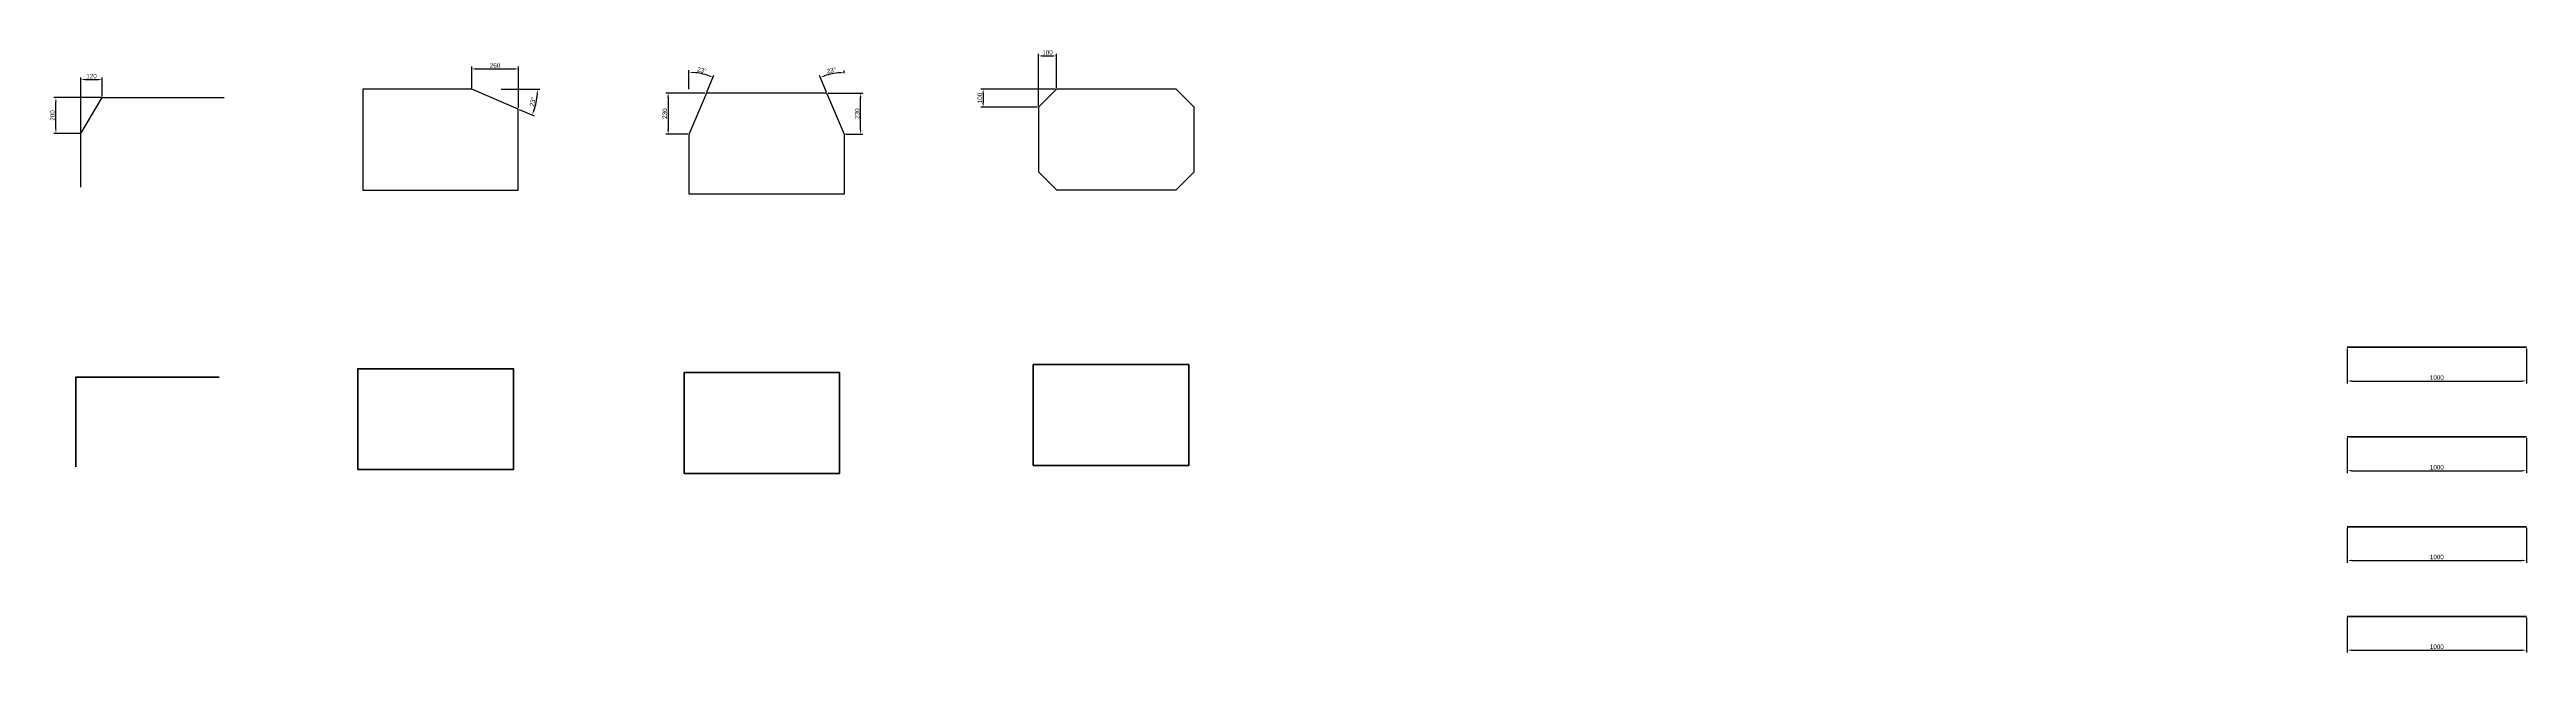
# Model space of a CAD drawing. Header units: centimetres. Extents: x 97323 to 265176, y 25162 to 39605.
# Drawn here: x 251354 to 265176, y 31237 to 34597 of the extents above; entities that cross this region are included whole.
import ezdxf

# ---------------------------------------------------------------- set-up
doc = ezdxf.new("R2010")
doc.units = ezdxf.units.CM
doc.header["$LTSCALE"] = 0.4
doc.header["$PDSIZE"] = 50
for name, color, linetype, lineweight in [('01-FORT-2', 140, 'Continuous', 50), ('01-FORT-4', 70, 'Continuous', 50), ('01-FORT-5', 133, 'Continuous', 25), ('085-COTATION', 140, 'Continuous', 5)]:
    doc.layers.add(name, color=color, linetype=linetype, lineweight=lineweight)
doc.styles.add('ARIAL-SD', font='arial.ttf')
doc.dimstyles.new('ISO-25-SD', dxfattribs={"dimscale": 10, "dimtxt": 2.5, "dimasz": 2.5, "dimexe": 1.25, "dimexo": 0.625, "dimtad": 1, "dimtoh": 1, "dimtxsty": 'ARIAL-SD', "dimcen": 0, "dimadec": 0, "dimazin": 0, "dimtfac": 1, "dimtofl": 0, "dimtmove": 0, "dimatfit": 3, "dimfxl": 1, "dimarcsym": 0})

# ---------------------------------------------------------------- blocks, each defined once
blk = doc.blocks.new('*D12')
at = {"layer": '085-COTATION', "color": 0, "lineweight": -2, "transparency": 16777216}
for p, q in [((251642, 34330), (251377, 34330)), ((251389, 34155), (251389, 34305)), ((251522, 34130), (251377, 34130))]:
    blk.add_line(p, q, dxfattribs=at)
at = {"layer": '085-COTATION', "color": 0, "transparency": 16777216}
for points in [[(251385, 34305), (251393, 34305), (251389, 34330)], [(251385, 34155), (251393, 34155), (251389, 34130)]]:
    blk.add_solid(points, dxfattribs=at)
at = {"layer": 'Defpoints', "color": 0, "transparency": 16777216}
for p in [(251389, 34330), (251648, 34330), (251528, 34130)]:
    blk.add_point(p, dxfattribs=at)
at = {"layer": '085-COTATION', "color": 0, "transparency": 16777216, "insert": (251370, 34230), "char_height": 25, "attachment_point": 5, "rotation": 90, "style": 'ARIAL-SD'}
blk.add_mtext('200', dxfattribs=at)
blk = doc.blocks.new('*D7')
at = {"layer": '085-COTATION', "color": 0, "lineweight": -2, "transparency": 16777216}
for p, q in [((251528, 34136), (251528, 34442)), ((251553, 34430), (251623, 34430)), ((251648, 34336), (251648, 34442))]:
    blk.add_line(p, q, dxfattribs=at)
at = {"layer": '085-COTATION', "color": 0, "transparency": 16777216}
for points in [[(251553, 34434), (251553, 34426), (251528, 34430)], [(251623, 34434), (251623, 34426), (251648, 34430)]]:
    blk.add_solid(points, dxfattribs=at)
at = {"layer": 'Defpoints', "color": 0, "transparency": 16777216}
for p in [(251648, 34430), (251648, 34330), (251528, 34130)]:
    blk.add_point(p, dxfattribs=at)
at = {"layer": '085-COTATION', "color": 0, "transparency": 16777216, "insert": (251588, 34449), "char_height": 25, "attachment_point": 5, "style": 'ARIAL-SD'}
blk.add_mtext('120', dxfattribs=at)
blk = doc.blocks.new('*D13')
at = {"layer": '085-COTATION', "color": 0, "lineweight": -2, "transparency": 16777216}
for p, q in [((253710, 34382), (253710, 34502)), ((253735, 34489), (253945, 34489)), ((253970, 34272), (253970, 34502))]:
    blk.add_line(p, q, dxfattribs=at)
at = {"layer": '085-COTATION', "color": 0, "transparency": 16777216}
for points in [[(253735, 34494), (253735, 34485), (253710, 34489)], [(253945, 34494), (253945, 34485), (253970, 34489)]]:
    blk.add_solid(points, dxfattribs=at)
at = {"layer": 'Defpoints', "color": 0, "transparency": 16777216}
for p in [(253970, 34489), (253710, 34376), (253970, 34266)]:
    blk.add_point(p, dxfattribs=at)
at = {"layer": '085-COTATION', "color": 0, "transparency": 16777216, "insert": (253840, 34508), "char_height": 25, "attachment_point": 5, "style": 'ARIAL-SD'}
blk.add_mtext('260', dxfattribs=at)
blk = doc.blocks.new('*D8')
at = {"layer": '085-COTATION', "color": 0, "lineweight": -2, "transparency": 16777216}
for p, q in [((253874, 34376), (254089, 34376)), ((253975, 34263), (254058, 34228))]:
    blk.add_line(p, q, dxfattribs=at)
blk.add_arc((253710, 34376), 367, 340.9086, 356.0914, dxfattribs=at)
at = {"layer": '085-COTATION', "color": 0, "transparency": 16777216}
for points in [[(254071, 34351), (254079, 34351), (254076, 34376)], [(254060, 34255), (254052, 34258), (254047, 34233)]]:
    blk.add_solid(points, dxfattribs=at)
at = {"layer": 'Defpoints', "color": 0, "transparency": 16777216}
for p in [(253710, 34376), (253868, 34376), (253970, 34266), (254063, 34279)]:
    blk.add_point(p, dxfattribs=at)
at = {"layer": '085-COTATION', "color": 0, "transparency": 16777216, "insert": (254050, 34307), "char_height": 25, "attachment_point": 5, "rotation": 78.5, "style": 'ARIAL-SD'}
blk.add_mtext('23°', dxfattribs=at)
blk = doc.blocks.new('*D14')
at = {"layer": '085-COTATION', "color": 0, "lineweight": -2, "transparency": 16777216}
for p, q in [((254922, 34377), (254922, 34482)), ((255022, 34360), (255061, 34454))]:
    blk.add_line(p, q, dxfattribs=at)
blk.add_arc((254922, 34125), 345, 71.1498, 85.8502, dxfattribs=at)
at = {"layer": '085-COTATION', "color": 0, "transparency": 16777216}
for points in [[(254947, 34465), (254947, 34473), (254922, 34470)], [(255035, 34455), (255032, 34448), (255057, 34442)]]:
    blk.add_solid(points, dxfattribs=at)
at = {"layer": 'Defpoints', "color": 0, "transparency": 16777216}
for p in [(255013, 34458), (254922, 34370), (255019, 34355), (254922, 34125)]:
    blk.add_point(p, dxfattribs=at)
at = {"layer": '085-COTATION', "color": 0, "transparency": 16777216, "insert": (254994, 34482), "char_height": 25, "attachment_point": 5, "rotation": 348.5, "style": 'ARIAL-SD'}
blk.add_mtext('23°', dxfattribs=at)
blk = doc.blocks.new('*D15')
at = {"layer": '085-COTATION', "color": 0, "lineweight": -2, "transparency": 16777216}
for p, q in [((255689, 34360), (255650, 34453)), ((255789, 34465), (255789, 34481))]:
    blk.add_line(p, q, dxfattribs=at)
blk.add_arc((255789, 34125), 344, 94.1623, 108.8377, dxfattribs=at)
at = {"layer": '085-COTATION', "color": 0, "transparency": 16777216}
for points in [[(255680, 34447), (255677, 34454), (255655, 34442)], [(255764, 34472), (255764, 34464), (255789, 34469)]]:
    blk.add_solid(points, dxfattribs=at)
at = {"layer": 'Defpoints', "color": 0, "transparency": 16777216}
for p in [(255743, 34466), (255789, 34459), (255692, 34355), (255789, 34125)]:
    blk.add_point(p, dxfattribs=at)
at = {"layer": '085-COTATION', "color": 0, "transparency": 16777216, "insert": (255717, 34481), "char_height": 25, "attachment_point": 5, "rotation": 11.5, "style": 'ARIAL-SD'}
blk.add_mtext('23°', dxfattribs=at)
blk = doc.blocks.new('*D16')
at = {"layer": '085-COTATION', "color": 0, "lineweight": -2, "transparency": 16777216}
for p, q in [((255013, 34355), (254793, 34355)), ((254806, 34330), (254806, 34150)), ((254915, 34125), (254793, 34125))]:
    blk.add_line(p, q, dxfattribs=at)
at = {"layer": '085-COTATION', "color": 0, "transparency": 16777216}
for points in [[(254801, 34330), (254810, 34330), (254806, 34355)], [(254801, 34150), (254810, 34150), (254806, 34125)]]:
    blk.add_solid(points, dxfattribs=at)
at = {"layer": 'Defpoints', "color": 0, "transparency": 16777216}
for p in [(255019, 34355), (254806, 34125), (254922, 34125)]:
    blk.add_point(p, dxfattribs=at)
at = {"layer": '085-COTATION', "color": 0, "transparency": 16777216, "insert": (254787, 34240), "char_height": 25, "attachment_point": 5, "rotation": 90, "style": 'ARIAL-SD'}
blk.add_mtext('230', dxfattribs=at)
blk = doc.blocks.new('*D17')
at = {"layer": '085-COTATION', "color": 0, "lineweight": -2, "transparency": 16777216}
for p, q in [((255698, 34355), (255892, 34355)), ((255880, 34150), (255880, 34330)), ((255796, 34125), (255892, 34125))]:
    blk.add_line(p, q, dxfattribs=at)
at = {"layer": '085-COTATION', "color": 0, "transparency": 16777216}
for points in [[(255876, 34330), (255884, 34330), (255880, 34355)], [(255876, 34150), (255884, 34150), (255880, 34125)]]:
    blk.add_solid(points, dxfattribs=at)
at = {"layer": 'Defpoints', "color": 0, "transparency": 16777216}
for p in [(255692, 34355), (255880, 34355), (255789, 34125)]:
    blk.add_point(p, dxfattribs=at)
at = {"layer": '085-COTATION', "color": 0, "transparency": 16777216, "insert": (255861, 34240), "char_height": 25, "attachment_point": 5, "rotation": 90, "style": 'ARIAL-SD'}
blk.add_mtext('230', dxfattribs=at)
blk = doc.blocks.new('*D18')
at = {"layer": '085-COTATION', "color": 0, "lineweight": -2, "transparency": 16777216}
for p, q in [((256967, 34377), (256551, 34377)), ((256564, 34352), (256564, 34302)), ((256867, 34277), (256551, 34277))]:
    blk.add_line(p, q, dxfattribs=at)
at = {"layer": '085-COTATION', "color": 0, "transparency": 16777216}
for points in [[(256559, 34352), (256568, 34352), (256564, 34377)], [(256559, 34302), (256568, 34302), (256564, 34277)]]:
    blk.add_solid(points, dxfattribs=at)
at = {"layer": 'Defpoints', "color": 0, "transparency": 16777216}
for p in [(256973, 34377), (256564, 34277), (256873, 34277)]:
    blk.add_point(p, dxfattribs=at)
at = {"layer": '085-COTATION', "color": 0, "transparency": 16777216, "insert": (256545, 34327), "char_height": 25, "attachment_point": 5, "rotation": 90, "style": 'ARIAL-SD'}
blk.add_mtext('100', dxfattribs=at)
blk = doc.blocks.new('*D9')
at = {"layer": '085-COTATION', "color": 0, "lineweight": -2, "transparency": 16777216}
for p, q in [((256873, 34283), (256873, 34574)), ((256898, 34562), (256948, 34562)), ((256973, 34383), (256973, 34574))]:
    blk.add_line(p, q, dxfattribs=at)
at = {"layer": '085-COTATION', "color": 0, "transparency": 16777216}
for points in [[(256898, 34566), (256898, 34557), (256873, 34562)], [(256948, 34566), (256948, 34557), (256973, 34562)]]:
    blk.add_solid(points, dxfattribs=at)
at = {"layer": 'Defpoints', "color": 0, "transparency": 16777216}
for p in [(256973, 34562), (256973, 34377), (256873, 34277)]:
    blk.add_point(p, dxfattribs=at)
at = {"layer": '085-COTATION', "color": 0, "transparency": 16777216, "insert": (256923, 34581), "char_height": 25, "attachment_point": 5, "style": 'ARIAL-SD'}
blk.add_mtext('100', dxfattribs=at)
blk = doc.blocks.new('*D27')
at = {"layer": '085-COTATION', "color": 0, "lineweight": -2, "transparency": 16777216}
for p, q in [((264176, 32932), (264176, 32737)), ((265176, 32932), (265176, 32737)), ((264201, 32750), (265151, 32750))]:
    blk.add_line(p, q, dxfattribs=at)
at = {"layer": '085-COTATION', "color": 0, "transparency": 16777216}
for points in [[(264201, 32754), (264201, 32746), (264176, 32750)], [(265151, 32754), (265151, 32746), (265176, 32750)]]:
    blk.add_solid(points, dxfattribs=at)
at = {"layer": 'Defpoints', "color": 0, "transparency": 16777216}
for p in [(264176, 32938), (265176, 32938), (265176, 32750)]:
    blk.add_point(p, dxfattribs=at)
at = {"layer": '085-COTATION', "color": 0, "transparency": 16777216, "insert": (264676, 32769), "char_height": 25, "attachment_point": 5, "style": 'ARIAL-SD'}
blk.add_mtext('1000', dxfattribs=at)
blk = doc.blocks.new('*D48')
at = {"layer": '085-COTATION', "color": 0, "lineweight": -2, "transparency": 16777216}
for p, q in [((264176, 32432), (264176, 32237)), ((265176, 32432), (265176, 32237)), ((264201, 32250), (265151, 32250))]:
    blk.add_line(p, q, dxfattribs=at)
at = {"layer": '085-COTATION', "color": 0, "transparency": 16777216}
for points in [[(264201, 32254), (264201, 32246), (264176, 32250)], [(265151, 32254), (265151, 32246), (265176, 32250)]]:
    blk.add_solid(points, dxfattribs=at)
at = {"layer": 'Defpoints', "color": 0, "transparency": 16777216}
for p in [(264176, 32438), (265176, 32438), (265176, 32250)]:
    blk.add_point(p, dxfattribs=at)
at = {"layer": '085-COTATION', "color": 0, "transparency": 16777216, "insert": (264676, 32269), "char_height": 25, "attachment_point": 5, "style": 'ARIAL-SD'}
blk.add_mtext('1000', dxfattribs=at)
blk = doc.blocks.new('*D49')
at = {"layer": '085-COTATION', "color": 0, "lineweight": -2, "transparency": 16777216}
for p, q in [((264176, 31932), (264176, 31737)), ((265176, 31932), (265176, 31737)), ((264201, 31750), (265151, 31750))]:
    blk.add_line(p, q, dxfattribs=at)
at = {"layer": '085-COTATION', "color": 0, "transparency": 16777216}
for points in [[(264201, 31754), (264201, 31746), (264176, 31750)], [(265151, 31754), (265151, 31746), (265176, 31750)]]:
    blk.add_solid(points, dxfattribs=at)
at = {"layer": 'Defpoints', "color": 0, "transparency": 16777216}
for p in [(264176, 31938), (265176, 31938), (265176, 31750)]:
    blk.add_point(p, dxfattribs=at)
at = {"layer": '085-COTATION', "color": 0, "transparency": 16777216, "insert": (264676, 31769), "char_height": 25, "attachment_point": 5, "style": 'ARIAL-SD'}
blk.add_mtext('1000', dxfattribs=at)
blk = doc.blocks.new('*D50')
at = {"layer": '085-COTATION', "color": 0, "lineweight": -2, "transparency": 16777216}
for p, q in [((264176, 31432), (264176, 31237)), ((265176, 31432), (265176, 31237)), ((264201, 31250), (265151, 31250))]:
    blk.add_line(p, q, dxfattribs=at)
at = {"layer": '085-COTATION', "color": 0, "transparency": 16777216}
for points in [[(264201, 31254), (264201, 31246), (264176, 31250)], [(265151, 31254), (265151, 31246), (265176, 31250)]]:
    blk.add_solid(points, dxfattribs=at)
at = {"layer": 'Defpoints', "color": 0, "transparency": 16777216}
for p in [(264176, 31438), (265176, 31438), (265176, 31250)]:
    blk.add_point(p, dxfattribs=at)
at = {"layer": '085-COTATION', "color": 0, "transparency": 16777216, "insert": (264676, 31269), "char_height": 25, "attachment_point": 5, "style": 'ARIAL-SD'}
blk.add_mtext('1000', dxfattribs=at)

msp = doc.modelspace()

# ---------------------------------------------------------------- linework, layer by layer
at = {"layer": '01-FORT-2'}
for p, q in [((264176.251, 32938.193), (265176.251, 32938.193)), ((264176.251, 32438.193), (265176.251, 32438.193)), ((264176.251, 31938.193), (265176.251, 31938.193)), ((264176.251, 31438.193), (265176.251, 31438.193))]:
    msp.add_line(p, q, dxfattribs=at)
at = {"layer": '01-FORT-4'}
msp.add_lwpolyline([(251500.792, 32272.035), (251500.792, 32772.035), (252300.792, 32772.035)], dxfattribs=at)
for points in [[(253074.652, 32256.618), (253942.239, 32256.618), (253942.239, 32818.162), (253074.652, 32818.162)], [(254894.356, 32235.396), (255761.943, 32235.396), (255761.943, 32796.941), (254894.356, 32796.941)], [(256843.446, 32279.775), (257711.034, 32279.775), (257711.034, 32841.319), (256843.446, 32841.319)]]:
    msp.add_lwpolyline(points, close=True, dxfattribs=at)
at = {"layer": '01-FORT-5'}
msp.add_lwpolyline([(251528.114, 33829.782), (251528.114, 34129.782), (251648.114, 34329.782), (252328.114, 34329.782)], dxfattribs=at)
for points in [[(253101.975, 33814.365), (253969.562, 33814.365), (253969.562, 34265.546), (253709.562, 34375.909), (253101.975, 34375.909)], [(254921.678, 33793.143), (255789.266, 33793.143), (255789.266, 34124.688), (255691.637, 34354.688), (255019.308, 34354.688), (254921.678, 34124.688)], [(256973.372, 33815.004), (257640.96, 33815.004), (257740.96, 33915.004), (257740.96, 34276.549), (257640.96, 34376.549), (256973.372, 34376.549), (256873.372, 34276.549), (256873.372, 33915.004)]]:
    msp.add_lwpolyline(points, close=True, dxfattribs=at)

# ---------------------------------------------------------------- dimensions: what is measured, and where the dimension line sits
at = {"layer": '085-COTATION'}
for base, p1, p2, picture, middle in [((256973.372, 34561.544), (256873.372, 34276.549), (256973.372, 34376.549), '*D9', (256923.372, 34580.558)), ((251648.114, 34429.888), (251528.114, 34129.782), (251648.114, 34329.782), '*D7', (251588.114, 34448.903)), ((253969.562, 34489.445), (253709.562, 34375.909), (253969.562, 34265.546), '*D13', (253839.562, 34508.459)), ((265176.251, 32749.999), (264176.251, 32938.193), (265176.251, 32938.193), '*D27', (264676.251, 32769.013)), ((265176.251, 32249.999), (264176.251, 32438.193), (265176.251, 32438.193), '*D48', (264676.251, 32269.013)), ((265176.251, 31749.999), (264176.251, 31938.193), (265176.251, 31938.193), '*D49', (264676.251, 31769.013)), ((265176.251, 31249.999), (264176.251, 31438.193), (265176.251, 31438.193), '*D50', (264676.251, 31269.013))]:
    dim = msp.add_linear_dim(base=base, p1=p1, p2=p2, dimstyle='ISO-25-SD', dxfattribs=at)
    dim.commit()
    dim.dimension.update_dxf_attribs({"geometry": picture, "text_midpoint": middle})
for base, center, p1, p2, picture, middle in [((255012.975, 34457.648), (254921.678, 34124.688), (254921.678, 34370.386), (255019.308, 34354.688), '*D14', (254994.303, 34481.648)), ((255743.345, 34465.821), (255789.266, 34124.688), (255789.266, 34458.687), (255691.637, 34354.688), '*D15', (255716.849, 34480.629)), ((254063.062, 34278.982), (253709.562, 34375.909), (253867.628, 34375.909), (253969.562, 34265.546), '*D8', (254050.11, 34306.624))]:
    dim = msp.add_angular_dim_3p(base=base, center=center, p1=p1, p2=p2, dimstyle='ISO-25-SD', dxfattribs=at)
    dim.commit()
    dim.dimension.update_dxf_attribs({"geometry": picture, "text_midpoint": middle})
for base, p1, p2, picture, middle in [((251389.069, 34329.782), (251528.114, 34129.782), (251648.114, 34329.782), '*D12', (251370.054, 34229.782)), ((254805.571, 34124.688), (255019.308, 34354.688), (254921.678, 34124.688), '*D16', (254786.548, 34239.688)), ((255879.711, 34354.688), (255789.266, 34124.688), (255691.637, 34354.688), '*D17', (255860.688, 34239.688)), ((256563.633, 34276.549), (256973.372, 34376.549), (256873.372, 34276.549), '*D18', (256544.619, 34326.549))]:
    dim = msp.add_linear_dim(base=base, p1=p1, p2=p2, angle=90, dimstyle='ISO-25-SD', dxfattribs=at)
    dim.commit()
    dim.dimension.update_dxf_attribs({"geometry": picture, "text_midpoint": middle})

doc.saveas('drawing.dxf')
